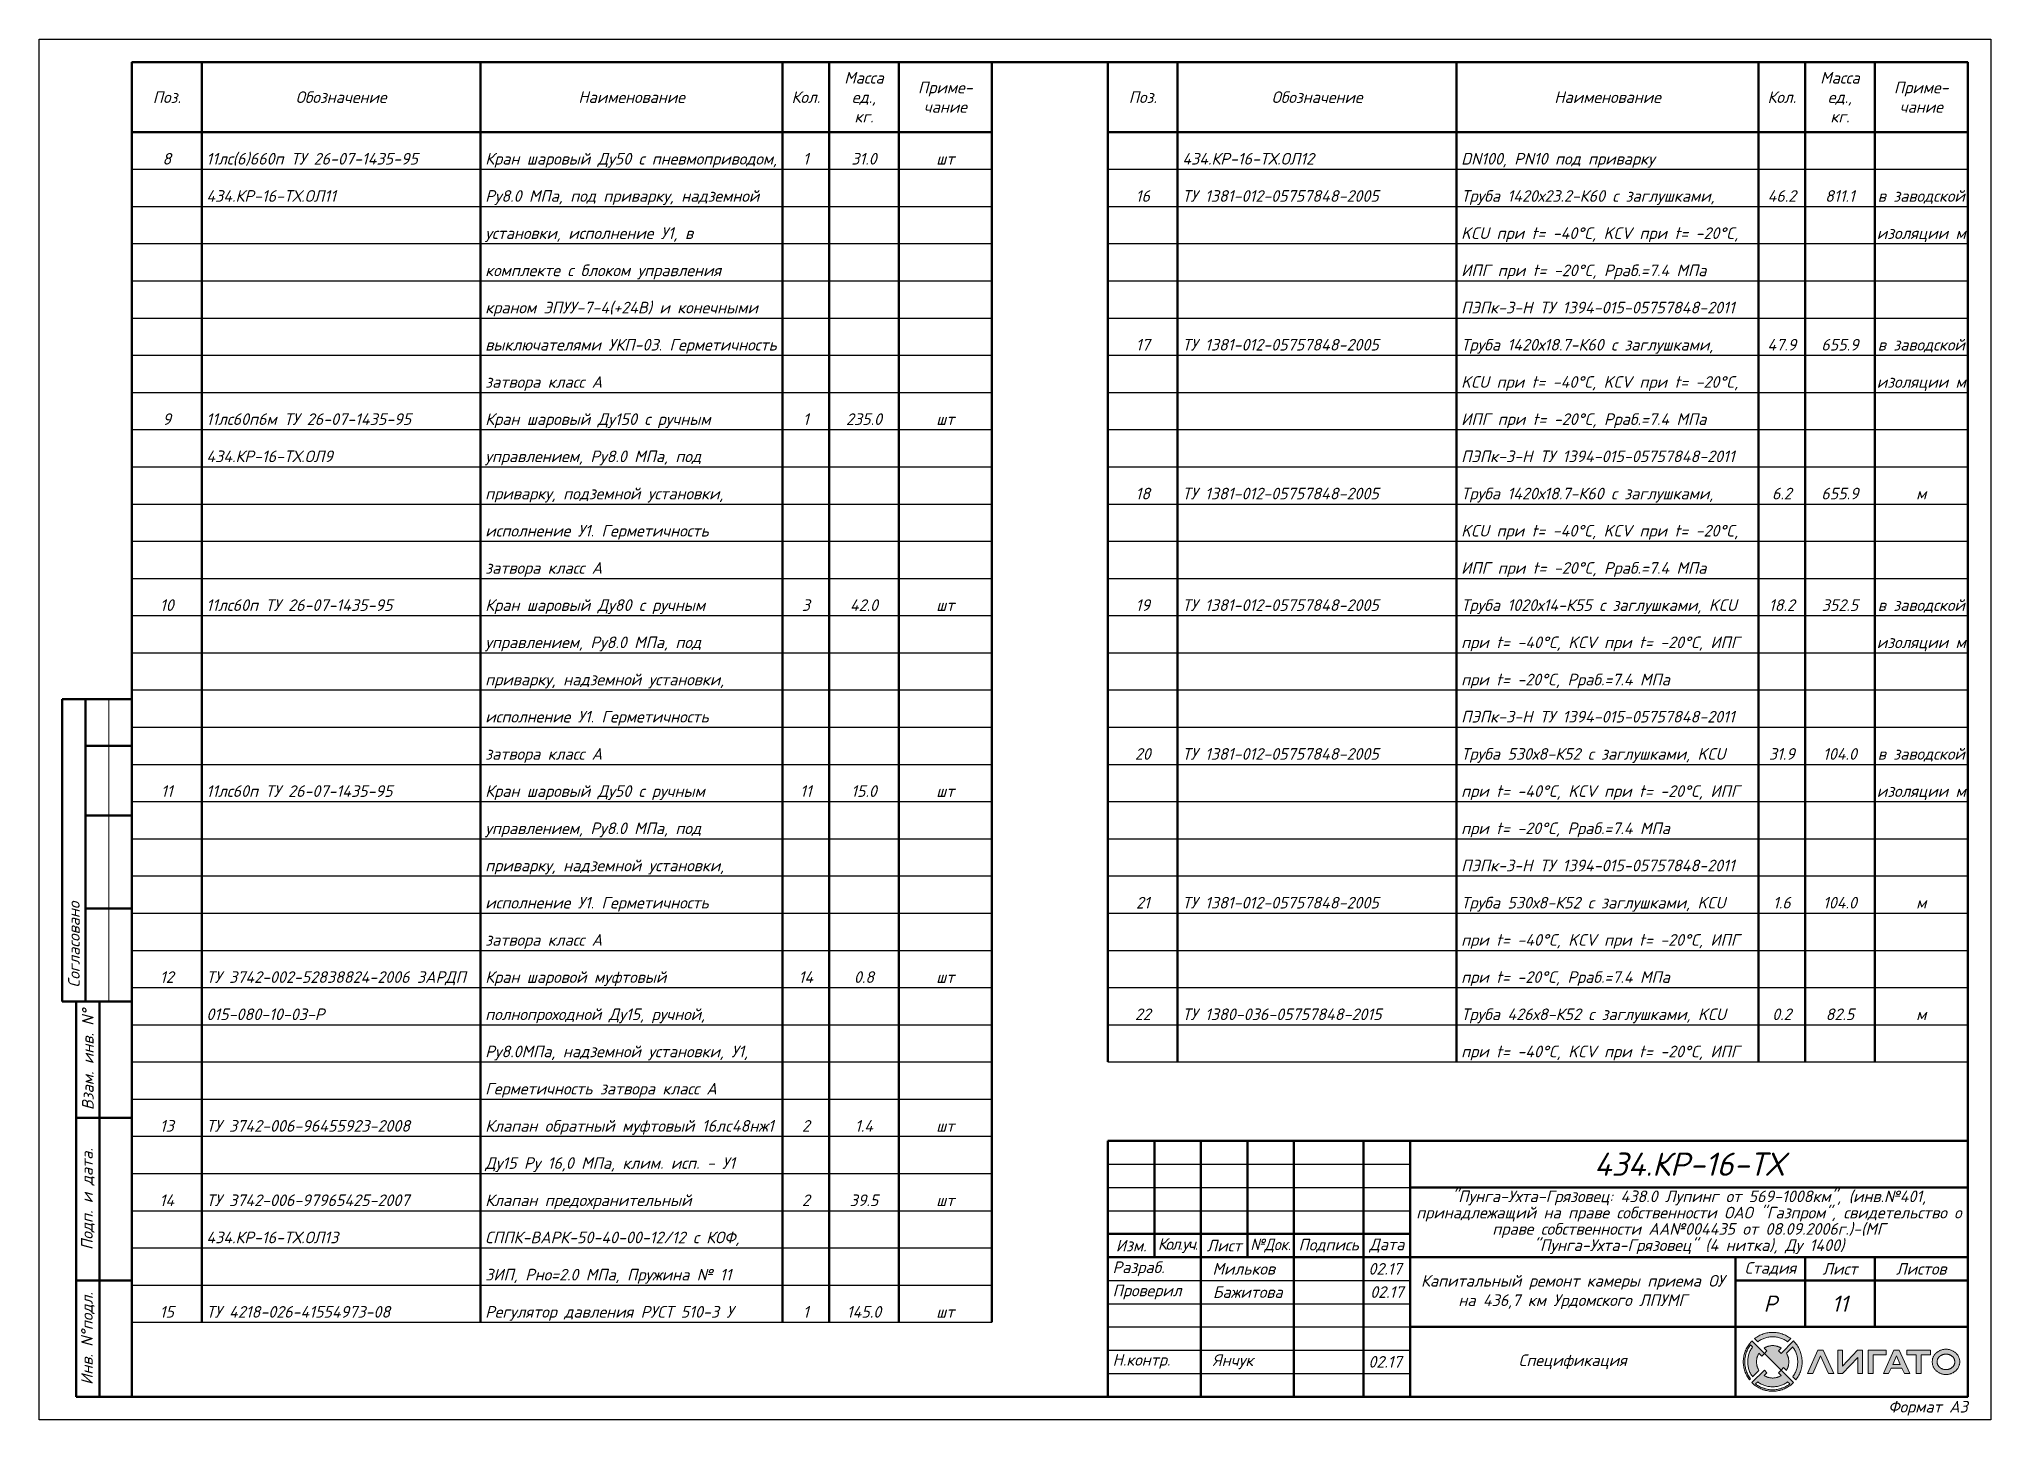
# Model space of a CAD drawing. Header units: millimetres. Extents: x 0 to 2570, y 0 to 297.
# Drawn here: x 430 to 850, y 0 to 297 of the extents above; entities that cross this region are included whole.
import ezdxf
from ezdxf.enums import TextEntityAlignment as Align

# ---------------------------------------------------------------- set-up
doc = ezdxf.new("R2010")
doc.units = ezdxf.units.MM
for name, color, linetype, lineweight in [('Frame_0.6', 7, 'Continuous', 60), ('text 2.5', 7, 'Continuous', 18), ('ПЛЧ_Детали', 7, 'Continuous', 30), ('ПЛЧ_Текст', 7, 'Continuous', 25)]:
    doc.layers.add(name, color=color, linetype=linetype, lineweight=lineweight)
doc.layers.add('ПЛЧ_Штамп', color=7, linetype='Continuous')
doc.layers.add('Рамка', color=7, linetype='Continuous')
doc.styles.add('ISOCPEUR', font='isocpeur.ttf', dxfattribs={"oblique": 15})
doc.styles.add('ISOCPEUR_2.5', font='isocpeur.ttf', dxfattribs={"oblique": 15, "height": 2.5})

msp = doc.modelspace()

# ---------------------------------------------------------------- texts
at = {"style": 'ISOCPEUR', "oblique": 15}
for s, p in [('8', (457.5, 270)), ('1', (595, 270)), ('31.0', (607.5, 270)), ('шт', (625, 270)), ('16', (667.5, 262)), ('46.2', (805, 262)), ('811.1', (817.5, 262)), ('в заводской', (835, 262)), ('изоляции м', (835, 254)), ('17', (667.5, 230)), ('47.9', (805, 230)), ('655.9', (817.5, 230)), ('в заводской', (835, 230)), ('изоляции м', (835, 222)), ('9', (457.5, 214)), ('1', (595, 214)), ('235.0', (607.5, 214)), ('шт', (625, 214)), ('18', (667.5, 198)), ('6.2', (805, 198)), ('655.9', (817.5, 198)), ('м', (835, 198)), ('10', (457.5, 174)), ('3', (595, 174)), ('42.0', (607.5, 174)), ('19', (667.5, 174)), ('18.2', (805, 174)), ('352.5', (817.5, 174)), ('в заводской', (835, 174)), ('шт', (625, 174)), ('изоляции м', (835, 166)), ('20', (667.5, 142)), ('31.9', (805, 142)), ('104.0', (817.5, 142)), ('в заводской', (835, 142)), ('11', (457.5, 134)), ('11', (595, 134)), ('15.0', (607.5, 134)), ('шт', (625, 134)), ('изоляции м', (835, 134)), ('21', (667.5, 110)), ('1.6', (805, 110)), ('104.0', (817.5, 110)), ('м', (835, 110)), ('12', (457.5, 94)), ('14', (595, 94)), ('0.8', (607.5, 94)), ('шт', (625, 94)), ('22', (667.5, 86)), ('0.2', (805, 86)), ('82.5', (817.5, 86)), ('м', (835, 86)), ('13', (457.5, 62)), ('2', (595, 62)), ('1.4', (607.5, 62)), ('шт', (625, 62)), ('14', (457.5, 46)), ('2', (595, 46)), ('39.5', (607.5, 46)), ('шт', (625, 46)), ('15', (457.5, 22)), ('1', (595, 22)), ('145.0', (607.5, 22)), ('шт', (625, 22))]:
    msp.add_text(s, height=2.5, dxfattribs=at).set_placement(p, align=Align.CENTER)
for s, p in [('11лс(6)660п ТУ 26-07-1435-95', (466, 270)), ('Кран шаровый Ду50 с пневмоприводом,', (526, 270)), ('434.КР-16-ТХ.ОЛ12', (676, 270)), ('DN100, PN10 под приварку', (736, 270)), ('434.КР-16-ТХ.ОЛ11', (466, 262)), ('Ру8.0 МПа, под приварку, надземной', (526, 262)), ('ТУ 1381-012-05757848-2005', (676, 262)), ('Труба 1420х23.2-К60 с заглушками,', (736, 262)), ('установки, исполнение У1, в', (526, 254)), ('KCU при t= -40°C, KCV при t= -20°C,', (736, 254)), ('комплекте с блоком управления', (526, 246)), ('ИПГ при t= -20°C, Рраб.=7.4 МПа', (736, 246)), ('краном ЭПУУ-7-4(+24В) и конечными', (526, 238)), ('ПЭПк-3-Н ТУ 1394-015-05757848-2011', (736, 238)), ('выключателями УКП-03. Герметичность', (526, 230)), ('ТУ 1381-012-05757848-2005', (676, 230)), ('Труба 1420х18.7-К60 с заглушками,', (736, 230)), ('затвора класс А', (526, 222)), ('KCU при t= -40°C, KCV при t= -20°C,', (736, 222)), ('11лс60п6м ТУ 26-07-1435-95', (466, 214)), ('Кран шаровый Ду150 с ручным', (526, 214)), ('ИПГ при t= -20°C, Рраб.=7.4 МПа', (736, 214)), ('434.КР-16-ТХ.ОЛ9', (466, 206)), ('управлением, Ру8.0 МПа, под', (526, 206)), ('ПЭПк-3-Н ТУ 1394-015-05757848-2011', (736, 206)), ('приварку, подземной установки,', (526, 198)), ('ТУ 1381-012-05757848-2005', (676, 198)), ('Труба 1420х18.7-К60 с заглушками,', (736, 198)), ('исполнение У1. Герметичность', (526, 190)), ('KCU при t= -40°C, KCV при t= -20°C,', (736, 190)), ('затвора класс А', (526, 182)), ('ИПГ при t= -20°C, Рраб.=7.4 МПа', (736, 182)), ('11лс60п ТУ 26-07-1435-95', (466, 174)), ('Кран шаровый Ду80 с ручным', (526, 174)), ('ТУ 1381-012-05757848-2005', (676, 174)), ('Труба 1020х14-К55 с заглушками, KCU', (736, 174)), ('управлением, Ру8.0 МПа, под', (526, 166)), ('при t= -40°C, KCV при t= -20°C, ИПГ', (736, 166)), ('приварку, надземной установки,', (526, 158)), ('при t= -20°C, Рраб.=7.4 МПа', (736, 158)), ('исполнение У1. Герметичность', (526, 150)), ('ПЭПк-3-Н ТУ 1394-015-05757848-2011', (736, 150)), ('затвора класс А', (526, 142)), ('ТУ 1381-012-05757848-2005', (676, 142)), ('Труба 530х8-К52 с заглушками, KCU', (736, 142)), ('11лс60п ТУ 26-07-1435-95', (466, 134)), ('Кран шаровый Ду50 с ручным', (526, 134)), ('при t= -40°C, KCV при t= -20°C, ИПГ', (736, 134)), ('управлением, Ру8.0 МПа, под', (526, 126)), ('при t= -20°C, Рраб.=7.4 МПа', (736, 126)), ('приварку, надземной установки,', (526, 118)), ('ПЭПк-3-Н ТУ 1394-015-05757848-2011', (736, 118)), ('исполнение У1. Герметичность', (526, 110)), ('ТУ 1381-012-05757848-2005', (676, 110)), ('Труба 530х8-К52 с заглушками, KCU', (736, 110)), ('затвора класс А', (526, 102)), ('при t= -40°C, KCV при t= -20°C, ИПГ', (736, 102)), ('ТУ 3742-002-52838824-2006 ЗАРДП', (466, 94)), ('Кран шаровой муфтовый', (526, 94)), ('при t= -20°C, Рраб.=7.4 МПа', (736, 94)), ('015-080-10-03-P', (466, 86)), ('полнопроходной Ду15, ручной,', (526, 86)), ('ТУ 1380-036-05757848-2015', (676, 86)), ('Труба 426х8-К52 с заглушками, KCU', (736, 86)), ('Ру8.0МПа, надземной установки, У1,', (526, 78)), ('при t= -40°C, KCV при t= -20°C, ИПГ', (736, 78)), ('Герметичность затвора класс А', (526, 70)), ('ТУ 3742-006-96455923-2008', (466, 62)), ('Клапан обратный муфтовый 16лc48нж1', (526, 62)), ('Ду15 Pу 16,0 МПа, клим. исп. - У1', (526, 54)), ('ТУ 3742-006-97965425-2007', (466, 46)), ('Клапан предохранительный', (526, 46)), ('434.КР-16-ТХ.ОЛ13', (466, 38)), ('СППК-ВАРК-50-40-00-12/12 с КОФ,', (526, 38)), ('ЗИП, Рно=2.0 МПа, Пружина № 11', (526, 30)), ('ТУ 4218-026-41554973-08', (466, 22)), ('Регулятор давления РУСТ 510-3 У', (526, 22))]:
    msp.add_text(s, height=2.5, dxfattribs=at).set_placement(p)

# ---------------------------------------------------------------- blocks, each defined once
blk = doc.blocks.new('Лигато штамп')
at = {"true_color": 0x000000}
h = blk.add_hatch(color=18, dxfattribs=at)
h.dxf.hatch_style = 1
h.paths.add_polyline_path([(-169, 42), (-166, 52), (-158, 73), (-148, 92), (-117, 62), (-89, 89), (-224, 224), (-227, 220), (-231, 217), (-234, 213), (-237, 209), (-240, 206), (-244, 202), (-247, 197), (-258, 184), (-265, 172), (-272, 161), (-279, 150), (-285, 138), (-290, 126), (-295, 114), (-300, 102), (-303, 89), (-307, 77), (-310, 64), (-312, 51), (-314, 39), (-315, 26), (-316, 13), (-316, 0), (-316, -13), (-315, -26), (-314, -38), (-312, -51), (-310, -64), (-307, -77), (-303, -89), (-300, -101), (-295, -114), (-290, -126), (-285, -138), (-279, -149), (-272, -161), (-265, -172), (-258, -183), (-250, -194), (-238, -183), (-249, -169), (-263, -146), (-274, -123), (-286, -93), (-295, -58), (-300, -22), (-301, 15), (-297, 51), (-288, 86), (-276, 120), (-264, 145), (-250, 167), (-238, 183), (-216, 160), (-222, 152), (-228, 142), (-234, 133), (-239, 123), (-244, 114), (-248, 104), (-252, 94), (-256, 84), (-259, 73), (-261, 63), (-264, 53), (-265, 42), (-267, 32), (-268, 21), (-269, 11), (-269, 0), (-269, -10), (-268, -21), (-267, -32), (-265, -42), (-264, -53), (-261, -63), (-259, -73), (-256, -84), (-252, -94), (-248, -104), (-244, -114), (-239, -123), (-234, -133), (-228, -142), (-222, -151), (-216, -160), (-148, -92), (-158, -73), (-168, -46), (-171, -30), (-173, -19), (-174, 2), (-172, 28)])
at = {"true_color": 0x961e14}
h = blk.add_hatch(color=24, dxfattribs=at)
h.dxf.hatch_style = 1
h.paths.add_polyline_path([(-26, 315), (-39, 314), (-51, 312), (-64, 310), (-77, 307), (-89, 304), (-101, 300), (-114, 295), (-126, 290), (-138, 285), (-149, 279), (-161, 272), (-172, 265), (-183, 258), (-194, 250), (-160, 216), (-147, 226), (-122, 240), (-94, 253), (-63, 262), (-32, 268), (0, 269), (32, 268), (59, 263), (85, 256), (108, 247), (128, 237), (147, 226), (160, 216), (194, 250), (184, 258), (172, 265), (161, 272), (150, 279), (138, 285), (126, 290), (114, 295), (102, 300), (89, 304), (77, 307), (64, 310), (51, 312), (39, 314), (26, 315), (13, 316), (0, 316), (-13, 316)])
h = blk.add_hatch(color=24, dxfattribs=at)
h.dxf.hatch_style = 1
h.paths.add_polyline_path([(172, 24), (171, 30), (170, 36), (169, 42), (167, 48), (166, 53), (164, 59), (162, 65), (159, 70), (157, 76), (154, 82), (151, 87), (148, 92), (216, 160), (225, 148), (240, 123), (253, 92), (262, 63), (268, 32), (269, 0), (267, -32), (262, -64), (255, -87), (244, -114), (228, -144), (216, -160), (250, -194), (258, -182), (267, -170), (274, -158), (281, -145), (287, -132), (293, -119), (298, -106), (303, -93), (306, -79), (310, -65), (312, -51), (314, -38), (316, -24), (316, -9), (316, 5), (316, 18), (315, 32), (313, 46), (311, 60), (308, 74), (304, 88), (300, 101), (295, 115), (290, 128), (284, 141), (277, 153), (270, 166), (262, 178), (253, 190), (244, 202), (234, 213), (224, 224), (90, 90), (62, 117), (92, 148), (87, 151), (82, 154), (76, 157), (70, 159), (65, 162), (59, 164), (53, 166), (48, 168), (42, 169), (36, 170), (30, 171), (24, 172), (18, 173), (12, 174), (6, 174), (0, 174), (-6, 174), (-12, 174), (-18, 173), (-24, 172), (-30, 171), (-36, 170), (-42, 169), (-47, 168), (-53, 166), (-59, 164), (-65, 162), (-70, 159), (-76, 157), (-81, 154), (-87, 151), (-92, 148), (-62, 117), (-89, 89), (89, -89), (117, -62), (148, -92), (151, -87), (154, -81), (157, -76), (159, -70), (162, -65), (164, -59), (166, -53), (167, -47), (169, -42), (170, -36), (171, -30), (172, -24), (173, -18), (174, -12), (174, -6), (174, 0), (174, 6), (174, 12), (173, 18)])
at = {"true_color": 0x000000}
h = blk.add_hatch(color=18, dxfattribs=at)
h.dxf.hatch_style = 1
h.paths.add_polyline_path([(374, -127), (431, -127), (516, 63), (600, -127), (657, -127), (544, 126), (487, 126)])
h = blk.add_hatch(color=18, dxfattribs=at)
h.dxf.hatch_style = 1
h.paths.add_polyline_path([(753, 126), (701, 126), (701, -127), (753, -127), (915, 48), (915, -127), (967, -127), (967, 126), (914, 126), (753, -48)])
h.paths.add_polyline_path([(1029, -127), (1081, -127), (1081, 74), (1222, 74), (1222, 126), (1210, 126), (1198, 126), (1186, 126), (1174, 126), (1162, 126), (1150, 126), (1138, 126), (1125, 126), (1113, 126), (1101, 126), (1089, 126), (1077, 126), (1065, 126), (1053, 126), (1029, 126)])
h.paths.add_polyline_path([(1191, -127), (1247, -127), (1274, -68), (1391, -68), (1417, -127), (1474, -127), (1361, 126), (1304, 126)])
h.paths.add_polyline_path([(1292, -27), (1332, 63), (1373, -27)], flags=16)
h.paths.add_polyline_path([(1596, 74), (1697, 74), (1697, 126), (1681, 126), (1665, 126), (1649, 126), (1633, 126), (1617, 126), (1602, 126), (1586, 126), (1570, 126), (1554, 126), (1538, 126), (1522, 126), (1506, 126), (1490, 126), (1475, 126), (1443, 126), (1443, 74), (1544, 74), (1544, -127), (1596, -127)])
h.paths.add_polyline_path([(1717, 0), (1717, -7), (1718, -14), (1719, -21), (1720, -28), (1721, -34), (1723, -41), (1726, -47), (1728, -53), (1731, -59), (1735, -65), (1738, -71), (1742, -76), (1746, -82), (1751, -87), (1755, -92), (1760, -97), (1765, -101), (1771, -105), (1776, -109), (1782, -113), (1788, -117), (1794, -120), (1800, -123), (1807, -126), (1814, -128), (1821, -130), (1828, -132), (1835, -134), (1842, -135), (1850, -136), (1857, -136), (1865, -136), (1872, -136), (1880, -136), (1887, -135), (1894, -134), (1901, -132), (1909, -130), (1915, -128), (1922, -126), (1929, -123), (1935, -120), (1941, -117), (1947, -113), (1953, -109), (1959, -105), (1964, -101), (1969, -97), (1974, -92), (1979, -87), (1983, -82), (1987, -76), (1991, -71), (1994, -65), (1998, -59), (2001, -53), (2003, -47), (2006, -41), (2008, -34), (2009, -28), (2011, -21), (2012, -14), (2012, -7), (2012, 0), (2012, 7), (2012, 14), (2011, 20), (2009, 27), (2008, 34), (2006, 40), (2003, 46), (2001, 53), (1998, 59), (1994, 64), (1991, 70), (1987, 76), (1983, 81), (1979, 86), (1974, 91), (1969, 96), (1964, 100), (1959, 104), (1953, 109), (1947, 112), (1941, 116), (1935, 119), (1929, 122), (1922, 125), (1915, 127), (1909, 130), (1901, 131), (1894, 133), (1887, 134), (1880, 135), (1872, 135), (1865, 136), (1857, 135), (1850, 135), (1842, 134), (1835, 133), (1828, 131), (1821, 130), (1814, 127), (1807, 125), (1800, 122), (1794, 119), (1788, 116), (1782, 112), (1776, 109), (1771, 104), (1765, 100), (1760, 96), (1755, 91), (1751, 86), (1746, 81), (1742, 76), (1738, 70), (1735, 64), (1731, 59), (1728, 53), (1726, 46), (1723, 40), (1721, 34), (1720, 27), (1719, 20), (1718, 14), (1717, 7)])
h.paths.add_polyline_path([(1770, 12), (1772, 23), (1781, 42), (1795, 58), (1814, 71), (1840, 81), (1864, 83), (1889, 81), (1915, 72), (1938, 55), (1953, 33), (1961, 10), (1960, -16), (1951, -37), (1938, -56), (1916, -72), (1889, -82), (1864, -84), (1844, -82), (1823, -76), (1804, -65), (1785, -49), (1772, -26), (1770, -13), (1768, 0)], flags=16)
at = {"true_color": 0x004673}
h = blk.add_hatch(color=156, dxfattribs=at)
h.dxf.hatch_style = 1
h.paths.add_polyline_path([(24, -172), (16, -173), (2, -174), (-9, -174), (-21, -173), (-30, -171), (-36, -170), (-42, -169), (-50, -167), (-62, -163), (-70, -159), (-79, -155), (-92, -148), (-62, -117), (-89, -89), (-224, -224), (-220, -227), (-217, -231), (-209, -237), (-206, -240), (-202, -244), (-198, -247), (-194, -250), (-194, -250), (-183, -258), (-172, -265), (-161, -272), (-149, -279), (-138, -285), (-126, -290), (-114, -295), (-101, -300), (-89, -303), (-77, -307), (-64, -310), (-51, -312), (-38, -314), (-26, -315), (-13, -316), (0, -316), (13, -316), (26, -315), (39, -314), (51, -312), (64, -310), (77, -307), (89, -303), (102, -300), (114, -295), (126, -290), (138, -285), (150, -279), (161, -272), (172, -265), (184, -258), (197, -247), (202, -244), (206, -240), (209, -237), (213, -234), (220, -227), (224, -224), (89, -89), (62, -117), (92, -148), (85, -152), (72, -158), (62, -163), (51, -167), (36, -170)])
h.paths.add_polyline_path([(63, -261), (73, -259), (84, -256), (94, -252), (104, -248), (114, -244), (123, -239), (133, -234), (142, -228), (151, -222), (160, -216), (183, -238), (173, -246), (162, -253), (152, -259), (141, -266), (130, -271), (118, -276), (107, -281), (96, -285), (84, -289), (72, -292), (60, -294), (48, -297), (36, -298), (24, -300), (12, -300), (0, -300), (-12, -300), (-24, -300), (-36, -298), (-48, -297), (-60, -294), (-72, -292), (-84, -289), (-95, -285), (-107, -281), (-118, -276), (-130, -271), (-141, -265), (-152, -259), (-162, -253), (-173, -246), (-183, -238), (-160, -216), (-151, -222), (-142, -228), (-133, -234), (-123, -239), (-114, -244), (-104, -248), (-94, -252), (-84, -256), (-73, -259), (-63, -261), (-53, -264), (-42, -265), (-32, -267), (-21, -268), (-10, -269), (0, -269), (11, -269), (21, -268), (32, -267), (42, -265), (53, -264)], flags=16)
at = {"color": 49, "lineweight": 0}
for points in [[(-216, -160), (-222, -151), (-228, -142), (-234, -133), (-239, -123), (-244, -114), (-248, -104), (-252, -94), (-256, -84), (-259, -73), (-261, -63), (-264, -53), (-265, -42), (-267, -32), (-268, -21), (-269, -10), (-269, 0), (-269, 11), (-268, 21), (-267, 32), (-265, 42), (-264, 53), (-261, 63), (-259, 73), (-256, 84), (-252, 94), (-248, 104), (-244, 114), (-239, 123), (-234, 133), (-228, 142), (-222, 152), (-216, 160), (-238, 183), (-246, 173), (-253, 162), (-259, 152), (-266, 141), (-271, 130), (-276, 118), (-281, 107), (-285, 96), (-289, 84), (-292, 72), (-294, 60), (-297, 48), (-298, 36), (-300, 24), (-300, 12), (-300, 0), (-300, -12), (-300, -24), (-298, -36), (-297, -48), (-294, -60), (-292, -72), (-289, -84), (-285, -95), (-281, -107), (-276, -118), (-271, -130), (-266, -141), (-259, -152), (-253, -162), (-246, -173), (-238, -183), (-250, -194), (-258, -183), (-265, -172), (-272, -161), (-279, -149), (-285, -138), (-290, -126), (-295, -114), (-300, -101), (-303, -89), (-307, -77), (-310, -64), (-312, -51), (-314, -38), (-315, -26), (-316, -13), (-316, 0), (-316, 13), (-315, 26), (-314, 39), (-312, 51), (-310, 64), (-307, 77), (-303, 89), (-300, 102), (-295, 114), (-290, 126), (-285, 138), (-279, 150), (-272, 161), (-265, 172), (-258, 184), (-250, 194), (-250, 194), (-247, 198), (-244, 202), (-240, 206), (-237, 209), (-234, 213), (-231, 217), (-227, 220), (-224, 224), (-89, 90), (-117, 62), (-148, 92), (-151, 87), (-154, 82), (-156, 76), (-159, 70), (-161, 65), (-164, 59), (-166, 53), (-167, 48), (-169, 42), (-170, 36), (-171, 30), (-172, 24), (-173, 18), (-173, 12), (-174, 6), (-174, 0), (-174, -6), (-173, -12), (-173, -18), (-172, -24), (-171, -30), (-170, -36), (-169, -42), (-167, -47), (-166, -53), (-164, -59), (-161, -65), (-159, -70), (-156, -76), (-154, -81), (-151, -87), (-148, -92), (-216, -160)], [(544, 126), (657, -127), (600, -127), (516, 63), (431, -127), (374, -127), (487, 126), (544, 126)], [(701, 126), (701, -127), (753, -127), (915, 48), (915, -127), (967, -127), (967, 126), (914, 126), (753, -48), (753, 126), (701, 126)], [(1222, 74), (1222, 126), (1210, 126), (1198, 126), (1186, 126), (1174, 126), (1162, 126), (1150, 126), (1138, 126), (1125, 126), (1113, 126), (1101, 126), (1089, 126), (1077, 126), (1065, 126), (1053, 126), (1041, 126), (1029, 126), (1029, -127), (1081, -127), (1081, 74), (1222, 74)], [(1274, -68), (1391, -68), (1417, -127), (1474, -127), (1361, 126), (1304, 126), (1191, -127), (1247, -127), (1274, -68)], [(1373, -27), (1292, -27), (1332, 63), (1373, -27)], [(1443, 126), (1443, 74), (1544, 74), (1544, -127), (1596, -127), (1596, 74), (1697, 74), (1697, 126), (1681, 126), (1665, 126), (1649, 126), (1633, 126), (1617, 126), (1602, 126), (1586, 126), (1570, 126), (1554, 126), (1538, 126), (1522, 126), (1506, 126), (1490, 126), (1475, 126), (1459, 126), (1443, 126)], [(1865, -136), (1857, -136), (1850, -136), (1842, -135), (1835, -134), (1828, -132), (1821, -130), (1814, -128), (1807, -126), (1800, -123), (1794, -120), (1788, -117), (1782, -113), (1776, -109), (1771, -105), (1765, -101), (1760, -97), (1755, -92), (1751, -87), (1746, -82), (1742, -76), (1738, -71), (1735, -65), (1731, -59), (1728, -53), (1726, -47), (1723, -41), (1721, -34), (1720, -28), (1719, -21), (1718, -14), (1717, -7), (1717, 0), (1717, 7), (1718, 14), (1719, 20), (1720, 27), (1721, 34), (1723, 40), (1726, 46), (1728, 53), (1731, 59), (1735, 64), (1738, 70), (1742, 76), (1746, 81), (1751, 86), (1755, 91), (1760, 96), (1765, 100), (1771, 104), (1776, 109), (1782, 112), (1788, 116), (1794, 119), (1800, 122), (1807, 125), (1814, 127), (1821, 130), (1828, 131), (1835, 133), (1842, 134), (1850, 135), (1857, 135), (1865, 136), (1872, 135), (1880, 135), (1887, 134), (1894, 133), (1901, 131), (1909, 130), (1915, 127), (1922, 125), (1929, 122), (1935, 119), (1941, 116), (1947, 112), (1953, 109), (1959, 104), (1964, 100), (1969, 96), (1974, 91), (1979, 86), (1983, 81), (1987, 76), (1991, 70), (1994, 64), (1998, 59), (2001, 53), (2003, 46), (2006, 40), (2008, 34), (2009, 27), (2011, 20), (2012, 14), (2012, 7), (2012, 0), (2012, -7), (2012, -14), (2011, -21), (2009, -28), (2008, -34), (2006, -41), (2003, -47), (2001, -53), (1998, -59), (1994, -65), (1991, -71), (1987, -76), (1983, -82), (1979, -87), (1974, -92), (1969, -97), (1964, -101), (1959, -105), (1953, -109), (1947, -113), (1941, -117), (1935, -120), (1929, -123), (1922, -126), (1915, -128), (1909, -130), (1901, -132), (1894, -134), (1887, -135), (1880, -136), (1872, -136), (1865, -136)], [(1865, -84), (1860, -84), (1855, -83), (1850, -83), (1845, -82), (1841, -81), (1836, -80), (1832, -79), (1827, -77), (1823, -76), (1819, -74), (1815, -72), (1811, -70), (1807, -67), (1804, -65), (1800, -62), (1797, -59), (1794, -56), (1791, -54), (1788, -50), (1785, -47), (1783, -44), (1780, -40), (1778, -37), (1776, -33), (1775, -29), (1773, -25), (1772, -21), (1771, -17), (1770, -13), (1769, -9), (1769, -5), (1769, 0), (1769, 4), (1769, 8), (1770, 12), (1771, 16), (1772, 20), (1773, 24), (1775, 28), (1776, 32), (1778, 36), (1780, 39), (1783, 43), (1785, 46), (1788, 49), (1791, 53), (1794, 56), (1797, 59), (1800, 61), (1804, 64), (1807, 67), (1811, 69), (1815, 71), (1819, 73), (1823, 75), (1827, 76), (1832, 78), (1836, 79), (1841, 80), (1845, 81), (1850, 82), (1855, 83), (1860, 83), (1865, 83), (1869, 83), (1874, 83), (1879, 82), (1884, 81), (1889, 80), (1893, 79), (1898, 78), (1902, 76), (1906, 75), (1910, 73), (1914, 71), (1918, 69), (1922, 67), (1925, 64), (1929, 61), (1932, 59), (1935, 56), (1938, 53), (1941, 49), (1944, 46), (1946, 43), (1949, 39), (1951, 36), (1953, 32), (1954, 28), (1956, 24), (1957, 20), (1958, 16), (1959, 12), (1960, 8), (1960, 4), (1960, 0), (1960, -5), (1960, -9), (1959, -13), (1958, -17), (1957, -21), (1956, -25), (1954, -29), (1953, -33), (1951, -37), (1949, -40), (1946, -44), (1944, -47), (1941, -50), (1938, -54), (1935, -56), (1932, -59), (1929, -62), (1925, -65), (1922, -67), (1918, -70), (1914, -72), (1910, -74), (1906, -76), (1902, -77), (1898, -79), (1893, -80), (1889, -81), (1884, -82), (1879, -83), (1874, -83), (1869, -84), (1865, -84)]]:
    blk.add_lwpolyline(points, close=True, dxfattribs=at)
at = {"color": 22, "lineweight": 0}
for points in [[(224, 224), (234, 213), (244, 202), (253, 190), (262, 178), (270, 166), (277, 153), (284, 141), (290, 128), (295, 115), (300, 101), (304, 88), (308, 74), (311, 60), (313, 46), (315, 32), (316, 18), (316, 5), (316, -9), (316, -24), (314, -38), (312, -51), (310, -65), (306, -79), (303, -93), (298, -106), (293, -119), (287, -132), (281, -145), (274, -158), (267, -170), (258, -182), (250, -194), (216, -160), (222, -151), (228, -142), (234, -133), (239, -123), (244, -114), (248, -104), (252, -94), (256, -84), (259, -73), (262, -63), (264, -53), (266, -42), (267, -32), (268, -21), (269, -10), (269, 0), (269, 11), (268, 21), (267, 32), (266, 42), (264, 53), (262, 63), (259, 73), (256, 84), (252, 94), (248, 104), (244, 114), (239, 123), (234, 133), (228, 142), (222, 152), (216, 160), (148, 92), (151, 87), (154, 82), (157, 76), (159, 70), (162, 65), (164, 59), (166, 53), (167, 48), (169, 42), (170, 36), (171, 30), (172, 24), (173, 18), (174, 12), (174, 6), (174, 0), (174, -6), (174, -12), (173, -18), (172, -24), (171, -30), (170, -36), (169, -42), (167, -47), (166, -53), (164, -59), (162, -65), (159, -70), (157, -76), (154, -81), (151, -87), (148, -92), (117, -62), (90, -89), (224, -224), (-224, 224), (-89, 90), (-62, 117), (-92, 148), (-87, 151), (-81, 154), (-76, 157), (-70, 159), (-65, 162), (-59, 164), (-53, 166), (-47, 168), (-42, 169), (-36, 170), (-30, 171), (-24, 172), (-18, 173), (-12, 174), (-6, 174), (0, 174), (6, 174), (12, 174), (18, 173), (24, 172), (30, 171), (36, 170), (42, 169), (48, 168), (53, 166), (59, 164), (65, 162), (70, 159), (76, 157), (82, 154), (87, 151), (92, 148), (62, 117), (90, 90), (224, 224)], [(-194, 250), (-183, 258), (-172, 265), (-161, 272), (-149, 279), (-138, 285), (-126, 290), (-114, 295), (-101, 300), (-89, 304), (-77, 307), (-64, 310), (-51, 312), (-39, 314), (-26, 315), (-13, 316), (0, 316), (13, 316), (26, 315), (39, 314), (51, 312), (64, 310), (77, 307), (89, 304), (102, 300), (114, 295), (126, 290), (138, 285), (150, 279), (161, 272), (172, 265), (184, 258), (194, 250), (160, 216), (151, 222), (142, 228), (133, 234), (123, 239), (114, 244), (104, 248), (94, 252), (84, 256), (73, 259), (63, 262), (53, 264), (42, 266), (32, 267), (21, 268), (11, 269), (0, 269), (-10, 269), (-21, 268), (-32, 267), (-42, 266), (-53, 264), (-63, 262), (-73, 259), (-84, 256), (-94, 252), (-104, 248), (-114, 244), (-123, 239), (-133, 234), (-142, 228), (-151, 222), (-160, 216), (-194, 250), (-194, 250)]]:
    blk.add_lwpolyline(points, close=True, dxfattribs=at)
at = {"color": 152, "lineweight": 0}
for points in [[(194, -250), (184, -258), (172, -265), (161, -272), (150, -279), (138, -285), (126, -290), (114, -295), (102, -300), (89, -303), (77, -307), (64, -310), (51, -312), (39, -314), (26, -315), (13, -316), (0, -316), (-13, -316), (-26, -315), (-38, -314), (-51, -312), (-64, -310), (-77, -307), (-89, -303), (-101, -300), (-114, -295), (-126, -290), (-138, -285), (-149, -279), (-161, -272), (-172, -265), (-183, -258), (-194, -250), (-194, -250), (-198, -247), (-202, -244), (-206, -240), (-209, -237), (-213, -234), (-217, -231), (-220, -227), (-224, -224), (-89, -89), (-62, -117), (-92, -148), (-87, -151), (-81, -154), (-76, -156), (-70, -159), (-65, -161), (-59, -164), (-53, -166), (-47, -167), (-42, -169), (-36, -170), (-30, -171), (-24, -172), (-18, -173), (-12, -173), (-6, -174), (0, -174), (6, -174), (12, -173), (18, -173), (24, -172), (30, -171), (36, -170), (42, -169), (48, -167), (53, -166), (59, -164), (65, -161), (70, -159), (76, -156), (82, -154), (87, -151), (92, -148), (62, -117), (90, -89), (224, -224), (220, -227), (217, -231), (213, -234), (209, -237), (206, -240), (202, -244), (198, -247), (194, -250), (194, -250)], [(-183, -238), (-173, -246), (-162, -253), (-152, -259), (-141, -265), (-130, -271), (-118, -276), (-107, -281), (-95, -285), (-84, -289), (-72, -292), (-60, -294), (-48, -297), (-36, -298), (-24, -300), (-12, -300), (0, -300), (12, -300), (24, -300), (36, -298), (48, -297), (60, -294), (72, -292), (84, -289), (96, -285), (107, -281), (118, -276), (130, -271), (141, -266), (152, -259), (162, -253), (173, -246), (183, -238), (160, -216), (151, -222), (142, -228), (133, -234), (123, -239), (114, -244), (104, -248), (94, -252), (84, -256), (73, -259), (63, -261), (53, -264), (42, -265), (32, -267), (21, -268), (11, -269), (0, -269), (-10, -269), (-21, -268), (-32, -267), (-42, -265), (-53, -264), (-63, -261), (-73, -259), (-84, -256), (-94, -252), (-104, -248), (-114, -244), (-123, -239), (-133, -234), (-142, -228), (-151, -222), (-160, -216), (-183, -238)]]:
    blk.add_lwpolyline(points, close=True, dxfattribs=at)
blk = doc.blocks.new('Даты')
at = {"layer": 'ПЛЧ_Текст', "lineweight": 18, "style": 'ISOCPEUR', "oblique": 15}
for p in [(1.04, -3.75), (1.04, -23.75)]:
    blk.add_text('02.17', height=2.5, dxfattribs=at).set_placement(p)
at = {"layer": 'ПЛЧ_Текст', "lineweight": 18, "insert": (5, -7.5), "char_height": 2.5, "width": 10, "attachment_point": 5, "style": 'ISOCPEUR'}
blk.add_mtext('02.17', dxfattribs=at)
blk = doc.blocks.new('A3_forma_s')
at = {"lineweight": 50}
for p, q in [((20, 292), (205, 292)), ((20, 292), (20, 29)), ((35, 292), (35, 21)), ((95, 292), (95, 21)), ((160, 292), (160, 21)), ((170, 292), (170, 21)), ((185, 292), (185, 21)), ((205, 292), (205, 21)), ((230, 292), (415, 292)), ((230, 292), (230, 77)), ((245, 292), (245, 77)), ((305, 292), (305, 77)), ((370, 292), (370, 77)), ((380, 292), (380, 77)), ((395, 292), (395, 77)), ((415, 292), (415, 93)), ((20, 277), (205, 277)), ((230, 277), (415, 277)), ((5, 155), (20, 155)), ((5, 90), (5, 155)), ((10, 90), (10, 155)), ((20, 145), (10, 145)), ((20, 130), (10, 130)), ((20, 110), (10, 110)), ((20, 90), (5, 90)), ((8, 5), (8, 90)), ((13, 5), (13, 90)), ((20, 65), (8, 65)), ((20, 30), (8, 30)), ((20, 5), (8, 5))]:
    blk.add_line(p, q, dxfattribs=at)
for p, q in [((20, 269), (205, 269)), ((230, 269), (415, 269)), ((20, 261), (205, 261)), ((230, 261), (415, 261)), ((20, 253), (205, 253)), ((230, 253), (415, 253)), ((20, 245), (205, 245)), ((230, 245), (415, 245)), ((20, 237), (205, 237)), ((230, 237), (415, 237)), ((20, 229), (205, 229)), ((230, 229), (415, 229)), ((20, 221), (205, 221)), ((230, 221), (415, 221)), ((20, 213), (205, 213)), ((230, 213), (415, 213)), ((20, 205), (205, 205)), ((230, 205), (415, 205)), ((20, 197), (205, 197)), ((230, 197), (415, 197)), ((20, 189), (205, 189)), ((230, 189), (415, 189)), ((20, 181), (205, 181)), ((230, 181), (415, 181)), ((20, 173), (205, 173)), ((230, 173), (415, 173)), ((20, 165), (205, 165)), ((230, 165), (415, 165)), ((20, 157), (205, 157)), ((230, 157), (415, 157)), ((20, 149), (205, 149)), ((230, 149), (415, 149)), ((20, 141), (205, 141)), ((230, 141), (415, 141)), ((20, 133), (205, 133)), ((230, 133), (415, 133)), ((20, 125), (205, 125)), ((230, 125), (415, 125)), ((20, 117), (205, 117)), ((230, 117), (415, 117)), ((20, 109), (205, 109)), ((230, 109), (415, 109)), ((20, 101), (205, 101)), ((230, 101), (415, 101)), ((20, 93), (205, 93)), ((230, 93), (415, 93)), ((20, 85), (205, 85)), ((230, 85), (415, 85)), ((20, 77), (205, 77)), ((230, 77), (415, 77)), ((20, 69), (205, 69)), ((20, 61), (205, 61)), ((20, 53), (205, 53)), ((20, 45), (205, 45)), ((20, 37), (205, 37)), ((20, 29), (205, 29)), ((20, 21), (205, 21))]:
    blk.add_line(p, q)
at = {"lineweight": 15}
blk.add_line((15, 90), (15, 155), dxfattribs=at)
blk.add_lwpolyline([(0, 0), (0, 297), (420, 297), (420, 0)], close=True)
at = {"layer": 'Frame_0.6', "lineweight": 50}
blk.add_lwpolyline([(20, 5), (20, 292), (415, 292), (415, 5)], close=True, dxfattribs=at)
at = {"layer": 'ПЛЧ_Штамп', "lineweight": 50}
for p, q in [((240, 60), (240, 35)), ((250, 60), (250, 5)), ((260, 60), (260, 35)), ((270, 60), (270, 5)), ((285, 60), (285, 5)), ((295, 60), (295, 5)), ((295, 50), (415, 50)), ((230, 40), (295, 40)), ((230, 35), (295, 35)), ((295, 35), (415, 35)), ((365, 35), (365, 5)), ((380, 35), (380, 20)), ((395, 35), (395, 20)), ((365, 30), (415, 30)), ((295, 20), (415, 20))]:
    blk.add_line(p, q, dxfattribs=at)
at = {"layer": 'ПЛЧ_Штамп'}
for p, q in [((230, 55), (295, 55)), ((230, 50), (295, 50)), ((230, 45), (295, 45)), ((230, 30), (295, 30)), ((230, 25), (295, 25)), ((230, 20), (295, 20)), ((230, 15), (295, 15)), ((230, 10), (295, 10))]:
    blk.add_line(p, q, dxfattribs=at)
at = {"layer": 'ПЛЧ_Штамп', "lineweight": 50}
blk.add_lwpolyline([(230, 60), (415, 60), (415, 5), (230, 5)], close=True, dxfattribs=at)
blk.add_lwpolyline([(230, 60), (415, 60), (415, 5), (230, 5)], close=True, dxfattribs=at)
at = {"layer": 'Рамка', "lineweight": 35}
blk.add_line((205, 292), (20, 292), dxfattribs=at)
at = {"layer": 'ПЛЧ_Детали'}
blk.add_blockref('Даты', (285, 35), dxfattribs=at)
at = {"layer": 'ПЛЧ_Текст', "xscale": 0.02, "yscale": 0.02, "zscale": 0.02}
blk.add_blockref('Лигато штамп', (373.03, 12.5), dxfattribs=at)
at = {"char_height": 2.5, "attachment_point": 5, "style": 'ISOCPEUR_2.5'}
for s, insert, width in [('Масса\\Pед.,\\Pкг.', (177.5, 284.5), 12), ('Масса\\Pед.,\\Pкг.', (387.5, 284.5), 12), ('Поз.', (27.5, 284.5), 12), ('Обозначение', (65, 284.5), 57), ('Наименование', (127.5, 284.5), 62), ('Кол.', (165, 284.5), 7), ('Приме-\\Pчание', (195, 284.5), 17), ('Поз.', (237.5, 284.5), 12), ('Обозначение', (275, 284.5), 57), ('Наименование', (337.5, 284.5), 62), ('Кол.', (375, 284.5), 7), ('Приме-\\Pчание', (405, 284.5), 17)]:
    blk.add_mtext(s, dxfattribs=dict(at, insert=insert, width=width))
at = {"lineweight": 18, "char_height": 2.5, "rotation": 90, "style": 'ISOCPEUR_2.5'}
for s, insert, width, attachment_point in [('Согласовано', (7.5, 93), 62, 4), ('Взам. инв. N°', (10.5, 77.5), 25, 5), ('Подп. и дата.', (10.5, 47.5), 35, 5), ('Инв. N°подл.', (10.5, 17.5), 25, 5)]:
    blk.add_mtext(s, dxfattribs=dict(at, insert=insert, width=width, attachment_point=attachment_point))
at = {"layer": 'text 2.5', "lineweight": 18, "insert": (415, 2.5), "char_height": 2.5, "width": 28.0944, "attachment_point": 6, "style": 'ISOCPEUR_2.5'}
blk.add_mtext('Формат А3', dxfattribs=at)
at = {"layer": 'ПЛЧ_Текст', "color": 1, "lineweight": 35, "insert": (355, 55), "char_height": 5, "width": 120, "attachment_point": 5, "style": 'ISOCPEUR'}
blk.add_mtext('{\\C256;434.КР-16-ТХ}', dxfattribs=at)
at = {"layer": 'ПЛЧ_Текст', "color": 1, "lineweight": 18, "insert": (355, 42.5), "char_height": 2.5, "width": 120, "attachment_point": 5, "line_spacing_factor": 0.84, "style": 'ISOCPEUR'}
blk.add_mtext('{\\C256;"Пунга-Ухта-Грязовец: 438.0 Лупинг от 569-1008км", (инв.№401, принадлежащий на праве собственности ОАО "Газпром", свидетельство о праве собственности АА№004435 от 08.09.2006г.)-(МГ "Пунга-Ухта-Грязовец" (4 нитка), Ду 1400)}', dxfattribs=at)
at = {"layer": 'ПЛЧ_Текст', "lineweight": 18, "char_height": 2.5, "style": 'ISOCPEUR'}
for s, insert, width, attachment_point in [('{\\W0.9;№Док.}', (265, 37.5), 10, 5), ('Подпись', (277.5, 37.5), 15, 5), ('Дата', (290, 37.5), 10, 5), ('\\pl1;Разраб.', (230, 32.5), 20, 4), ('\\pi2.49,l0.01,t0;Мильков', (250, 32.5), 20, 4), ('Cтадия', (372.5, 32.5), 15, 5), ('Лист', (387.5, 32.5), 15, 5), ('Листов', (405, 32.5), 20, 5), ('\\pl1;Проверил', (230, 27.5), 20, 4), ('\\pi1; Бажитова', (250, 27.5), 20, 4), ('\\pl1;Н.контр.', (230, 12.59), 20, 4), ('\\pi2.49,l0.01;Янчук', (250, 12.5), 20, 4), ('Спецификация', (330, 12.5), 70, 5)]:
    blk.add_mtext(s, dxfattribs=dict(at, insert=insert, width=width, attachment_point=attachment_point))
at = {"layer": 'ПЛЧ_Текст', "lineweight": 25, "attachment_point": 5, "style": 'ISOCPEUR'}
for s, insert, char_height, width in [('Капитальный ремонт камеры приема ОУ на 436,7 км Урдомского ЛПУМГ', (330, 27.5), 2.5, 70), ('Р', (372.5, 25), 3.5, 15), ('11', (387.5, 25), 3.5, 15)]:
    blk.add_mtext(s, dxfattribs=dict(at, insert=insert, char_height=char_height, width=width))
at = {"layer": 'ПЛЧ_Штамп', "lineweight": 18, "char_height": 2.5, "width": 10, "attachment_point": 5, "style": 'ISOCPEUR'}
for s, insert in [('{\\Q15;Изм.}', (235, 37.5)), ('{\\T0.8;Кол.уч.}', (245, 37.5)), ('Лист', (255, 37.5))]:
    blk.add_mtext(s, dxfattribs=dict(at, insert=insert))

# ---------------------------------------------------------------- block references
msp.add_blockref('A3_forma_s', (430, 0))

msp.set_redraw_order([(e.dxf.handle, doc.entitydb.next_handle()) for e in msp.query("TEXT MTEXT ATTDEF DIMENSION ARC_DIMENSION")])  # texts and dimensions are drawn at this point

doc.saveas('drawing.dxf')
